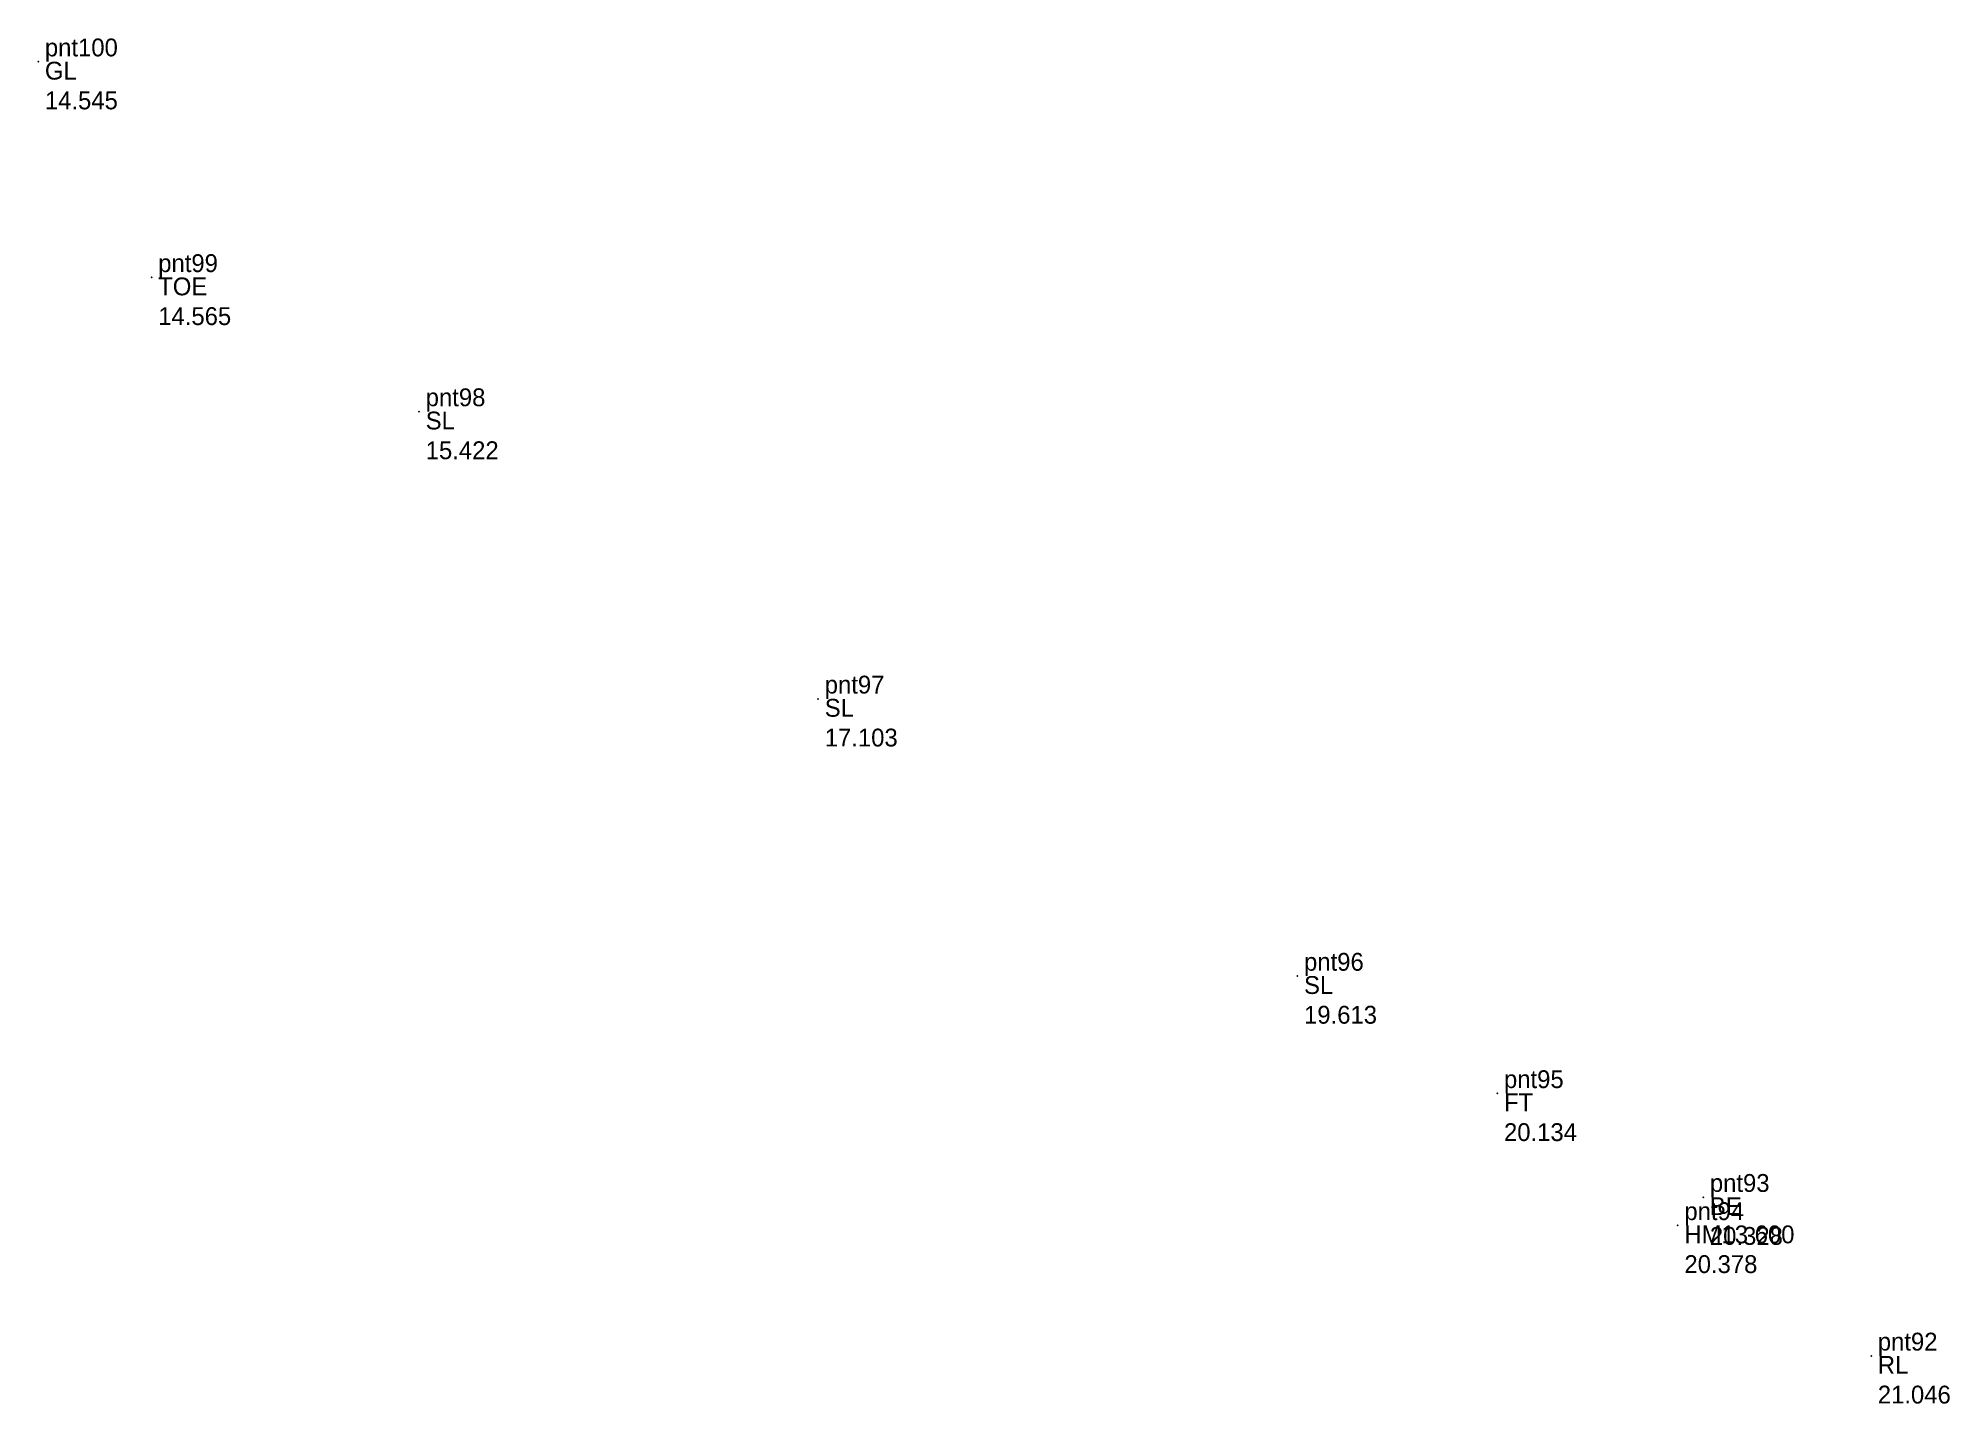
# Model space of a CAD drawing. Header units: metres. Extents: x 169978 to 830021, y 964681 to 1014880.
# Drawn here: x 180732.23 to 180748.3, y 983984.32 to 983995.8 of the extents above; entities that cross this region are included whole.
import ezdxf

# ---------------------------------------------------------------- set-up
doc = ezdxf.new("R2010")
doc.units = ezdxf.units.M

msp = doc.modelspace()

# ---------------------------------------------------------------- texts
at = {"layer": 'TN TO MDU CS L.H.S CH 10-800 TO 14-600_Code', "char_height": 0.15, "attachment_point": 1}
for s, insert, width in [(' GL', (180732.231, 983995.602, 14.545), 0.45), (' TOE', (180733.184, 983993.788, 14.565), 0.6), (' SL', (180735.433, 983992.66, 15.422), 0.45), (' SL', (180738.788, 983990.244, 17.103), 0.45), (' SL', (180742.818, 983987.913, 19.613), 0.45), (' FT', (180744.499, 983986.926, 20.134), 0.45), (' BE', (180746.23, 983986.053, 20.328), 0.45), (' HM13 600', (180746.016, 983985.816, 20.378), 1.35), (' RL', (180747.642, 983984.719, 21.046), 0.45)]:
    msp.add_mtext(s, dxfattribs=dict(at, insert=insert, width=width))
at = {"layer": 'TN TO MDU CS L.H.S CH 10-800 TO 14-600_Height', "char_height": 0.15, "width": 1.08, "attachment_point": 1}
for s, insert in [('\\P 14.545', (180732.231, 983995.602, 14.545)), ('\\P 14.565', (180733.184, 983993.788, 14.565)), ('\\P 15.422', (180735.433, 983992.66, 15.422)), ('\\P 17.103', (180738.788, 983990.244, 17.103)), ('\\P 19.613', (180742.818, 983987.913, 19.613)), ('\\P 20.134', (180744.499, 983986.926, 20.134)), ('\\P 20.328', (180746.23, 983986.053, 20.328)), ('\\P 20.378', (180746.016, 983985.816, 20.378)), ('\\P 21.046', (180747.642, 983984.719, 21.046))]:
    msp.add_mtext(s, dxfattribs=dict(at, insert=insert))
at = {"layer": 'TN TO MDU CS L.H.S CH 10-800 TO 14-600_Name', "char_height": 0.15, "attachment_point": 7}
for s, insert, width in [(' pnt100', (180732.231, 983995.602, 14.545), 1.05), (' pnt99', (180733.184, 983993.788, 14.565), 0.9), (' pnt98', (180735.433, 983992.66, 15.422), 0.9), (' pnt97', (180738.788, 983990.244, 17.103), 0.9), (' pnt96', (180742.818, 983987.913, 19.613), 0.9), (' pnt95', (180744.499, 983986.926, 20.134), 0.9), (' pnt93', (180746.23, 983986.053, 20.328), 0.9), (' pnt94', (180746.016, 983985.816, 20.378), 0.9), (' pnt92', (180747.642, 983984.719, 21.046), 0.9)]:
    msp.add_mtext(s, dxfattribs=dict(at, insert=insert, width=width))

# ---------------------------------------------------------------- linework, layer by layer
at = {"layer": 'TN TO MDU CS L.H.S CH 10-800 TO 14-600_Survey'}
for p in [(180732.231, 983995.602, 14.545), (180733.184, 983993.788, 14.565), (180735.433, 983992.66, 15.422), (180738.788, 983990.244, 17.103), (180742.818, 983987.913, 19.613), (180744.499, 983986.926, 20.134), (180746.23, 983986.053, 20.328), (180746.016, 983985.816, 20.378), (180747.642, 983984.719, 21.046)]:
    msp.add_point(p, dxfattribs=at)

msp.set_redraw_order([(e.dxf.handle, doc.entitydb.next_handle()) for e in msp.query("TEXT MTEXT ATTDEF DIMENSION ARC_DIMENSION")])  # texts and dimensions are drawn at this point

doc.saveas('drawing.dxf')
